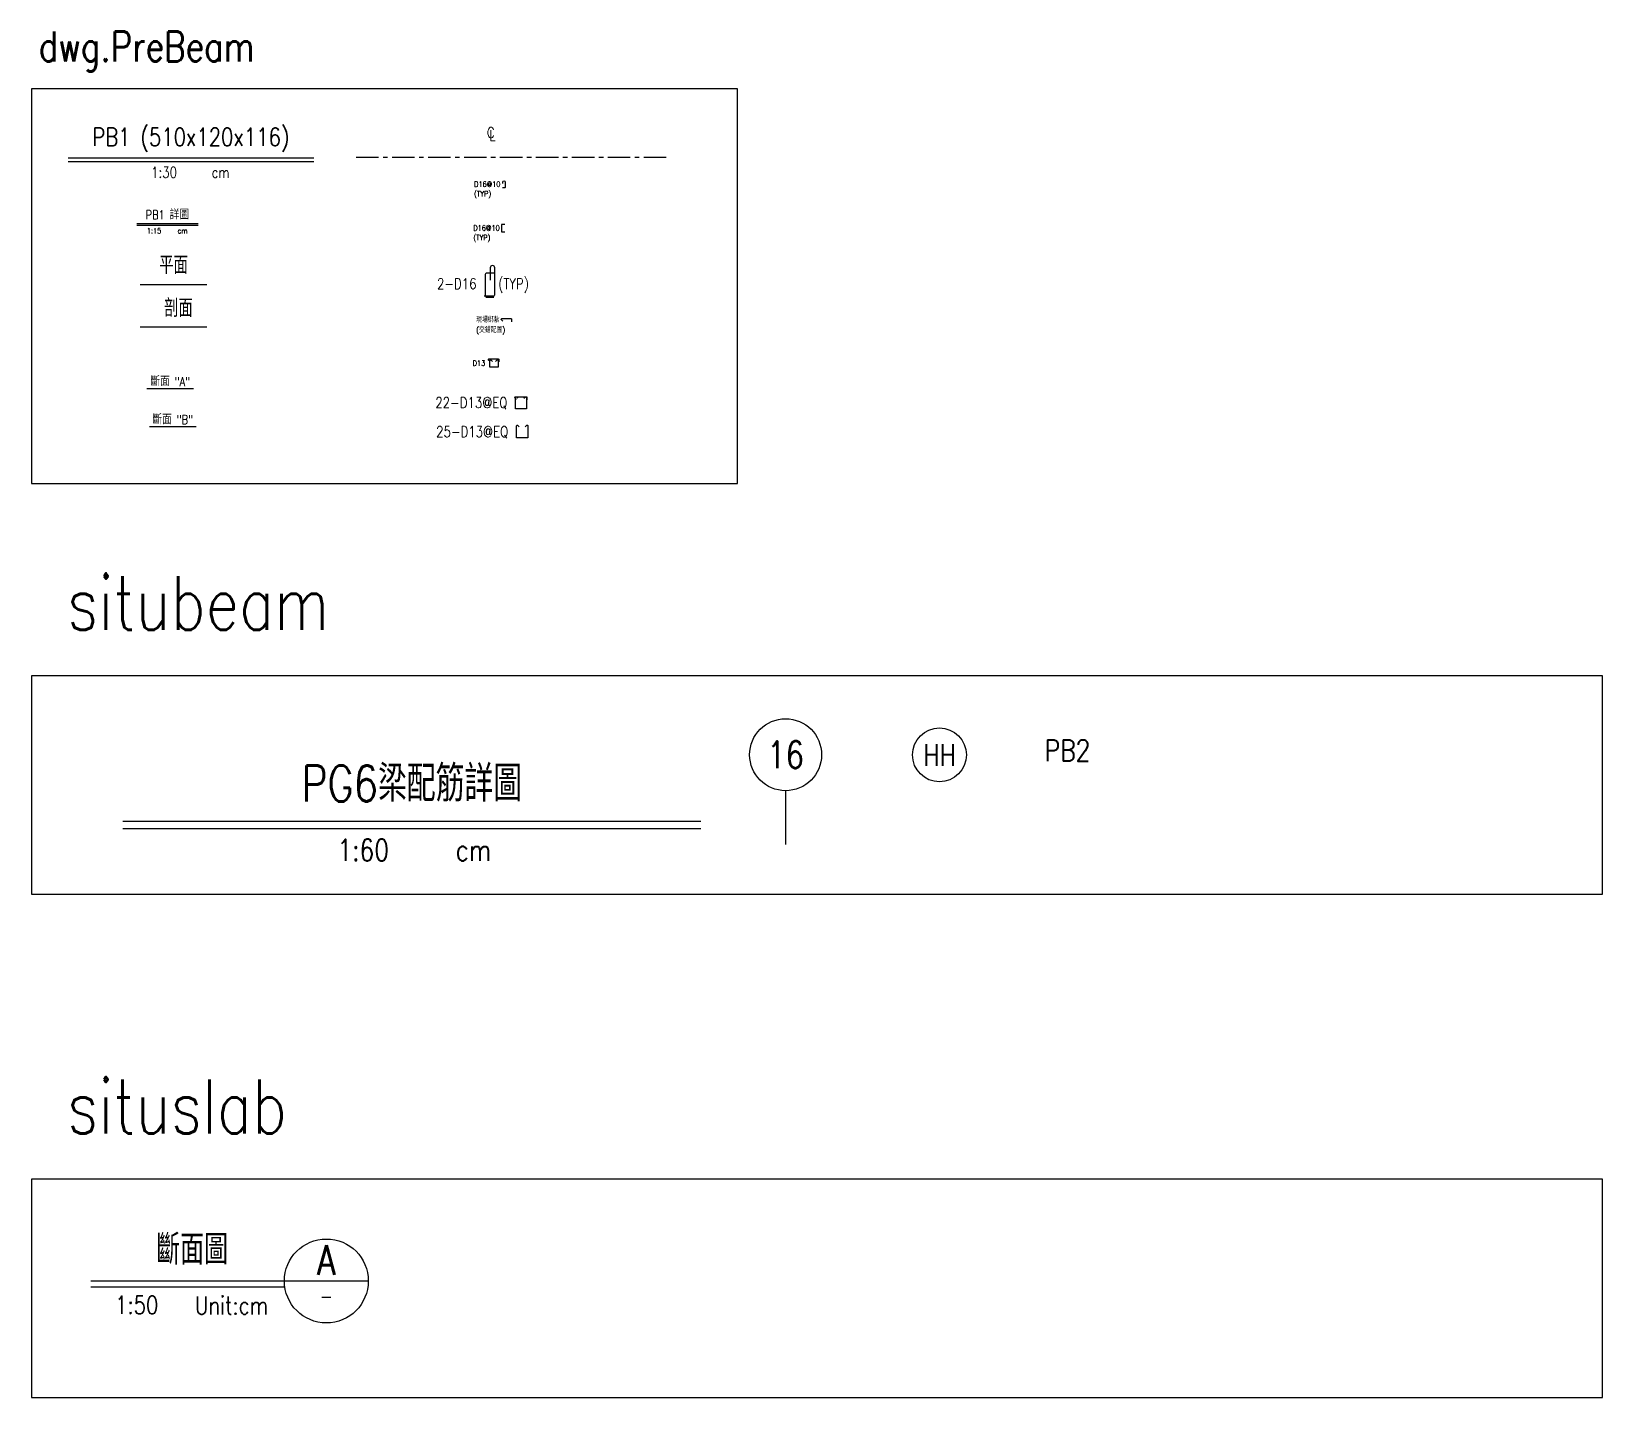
# Model space of a CAD drawing. Extents: x -4754 to 4976, y -23710 to 3942.
# Drawn here: x -4252 to -2940, y -640 to 499 of the extents above; entities that cross this region are included whole.
import ezdxf
from ezdxf.enums import TextEntityAlignment as Align

# ---------------------------------------------------------------- set-up
doc = ezdxf.new("R2010")
doc.units = 0
doc.header["$LTSCALE"] = 3
doc.linetypes.add('CENTER', pattern=[2, 1.25, -0.25, 0.25, -0.25])
doc.layers.get('0').update_dxf_attribs({"linetype": 'CONTINUOUS'})
doc.layers.add('HB_0', color=7, linetype='CONTINUOUS', transparency=0.5)
for name, color, linetype in [('HB_SYMBOLS', 7, 'CONTINUOUS'), ('HB_TXT_CTEXT', 2, 'CONTINUOUS'), ('大樑編號', 2, 'CONTINUOUS'), ('鋼筋', 3, 'CONTINUOUS')]:
    doc.layers.add(name, color=color, linetype=linetype)
doc.styles.get("Standard").update_dxf_attribs({"font": 'ROMANS.shx', "width": 0.8, "bigfont": 'chineset.shx'})

msp = doc.modelspace()

# ---------------------------------------------------------------- texts
at = {"color": 0, "linetype": 'Continuous', "insert": (-4245.415, 499.264), "char_height": 25, "width": 191.4764, "attachment_point": 1}
msp.add_mtext('{dwg.PreBeam}', dxfattribs=at)
at = {"linetype": 'Continuous', "char_height": 45, "width": 231.61621, "attachment_point": 1}
for s, insert in [('{situbeam}', (-4221.792, 45.036)), ('situslab', (-4221.792, -374.964))]:
    msp.add_mtext(s, dxfattribs=dict(at, insert=insert))
at = {"layer": '大樑編號', "linetype": 'Continuous', "width": 0.8}
msp.add_text('PB2', height=18, rotation=360, dxfattribs=at).set_placement((-3386.95, -100.499), align=Align.MIDDLE)

# ---------------------------------------------------------------- blocks, each defined once
blk = doc.blocks.new('beam_Topview')
at = {"layer": 'HB_TXT_CTEXT', "color": 4, "linetype": 'Continuous'}
blk.add_line((-27.8, 0), (27.8, 0), dxfattribs=at)
at = {"layer": 'HB_TXT_CTEXT', "color": 4, "linetype": 'Continuous', "width": 0.8}
blk.add_text('平面', height=15, rotation=360, dxfattribs=at).set_placement((0, 16.5), align=Align.MIDDLE)
blk = doc.blocks.new('beam_SectionSide')
at = {"layer": 'HB_TXT_CTEXT', "color": 4, "linetype": 'Continuous'}
blk.add_line((-27.8, 0), (27.8, 0), dxfattribs=at)
at = {"layer": 'HB_TXT_CTEXT', "color": 4, "linetype": 'Continuous', "width": 0.8}
blk.add_text(' 剖面', height=15, rotation=360, dxfattribs=at).set_placement((0, 16.5), align=Align.MIDDLE)
blk = doc.blocks.new('beam_SectionA')
at = {"layer": 'HB_TXT_CTEXT', "color": 4, "linetype": 'Continuous'}
blk.add_line((-19.5, 0), (19.5, 0), dxfattribs=at)
at = {"layer": 'HB_TXT_CTEXT', "color": 4, "linetype": 'Continuous', "width": 0.8}
blk.add_text('斷面 "A"', height=7.5, rotation=360, dxfattribs=at).set_placement((0, 6.6), align=Align.MIDDLE)
blk = doc.blocks.new('beam_SectionB')
at = {"layer": 'HB_TXT_CTEXT', "color": 4, "linetype": 'Continuous'}
blk.add_line((-19.5, 0), (19.5, 0), dxfattribs=at)
at = {"layer": 'HB_TXT_CTEXT', "color": 4, "linetype": 'Continuous', "width": 0.8}
blk.add_text('斷面 "B"', height=7.5, rotation=360, dxfattribs=at).set_placement((0, 6.6), align=Align.MIDDLE)
blk = doc.blocks.new('beam_title')
at = {"layer": 'HB_TXT_CTEXT', "color": 3, "linetype": 'Continuous'}
blk.add_line((-102.5, 3), (102.5, 3), dxfattribs=at)
at = {"layer": 'HB_TXT_CTEXT', "color": 1, "linetype": 'Continuous'}
blk.add_line((-102.5, 0), (102.5, 0), dxfattribs=at)
at = {"color": 3, "linetype": 'Continuous', "width": 0.8}
blk.add_attdef('A', text='', height=15, dxfattribs=at).set_placement((0, 19.5), align=Align.MIDDLE)
at = {"color": 2, "linetype": 'Continuous', "width": 0.8}
for tag, p in [('1:30', (-22.4, -9)), ('CM', (24.8, -9))]:
    blk.add_attdef(tag, text='', height=9, dxfattribs=at).set_placement(p, align=Align.MIDDLE)
blk = doc.blocks.new('beam_titleD')
at = {"layer": 'HB_TXT_CTEXT', "color": 3, "linetype": 'Continuous'}
blk.add_line((-25.6, 1.5), (25.6, 1.5), dxfattribs=at)
at = {"layer": 'HB_TXT_CTEXT', "color": 1, "linetype": 'Continuous'}
blk.add_line((-25.6, 0), (25.6, 0), dxfattribs=at)
at = {"color": 3, "linetype": 'Continuous', "width": 0.8}
blk.add_attdef('A', text='', height=7.5, dxfattribs=at).set_placement((-0.1, 9.6), align=Align.MIDDLE)
at = {"color": 2, "linetype": 'Continuous', "width": 0.8}
for tag, p in [('1:15', (-11.2, -4.5)), ('CM', (12.6, -4.5))]:
    blk.add_attdef(tag, text='', height=4.5, dxfattribs=at).set_placement(p, align=Align.MIDDLE)
blk = doc.blocks.new('cl')
at = {"layer": 'HB_TXT_CTEXT', "linetype": 'Continuous', "width": 0.8}
for s, p in [('C', (-0.18, 0.11)), ('L', (0.23, -0.56))]:
    blk.add_text(s, height=2.5, dxfattribs=at).set_placement(p, align=Align.MIDDLE)
blk = doc.blocks.new('rebar_Tie_90_90')
at = {"layer": 'HB_TXT_CTEXT', "linetype": 'Continuous'}
blk.add_lwpolyline([(26.4, 2.6), (23.6, 2.6, 0.414214), (23.4, 2.4), (23.4, -3.2, 0.414214), (23.6, -3.3), (26.4, -3.3)], format="xyb", dxfattribs=at)
at = {"color": 2, "linetype": 'Continuous', "width": 0.8}
for tag, p in [('D16@10', (0, -0.2)), ('(TYP)', (0, -8.2))]:
    blk.add_attdef(tag, text='', height=4.5, dxfattribs=at).set_placement(p, align=Align.MIDDLE_LEFT)
blk = doc.blocks.new('rebar_HoopUwithTie')
at = {"layer": 'HB_TXT_CTEXT', "linetype": 'Continuous'}
for points in [[(-6.8, 1.4), (-8, 2.6, -0.668179), (-7.6, 3.6), (-0.1, 3.6, -0.414214), (0.5, 3), (0.5, 1.1)], [(-2.2, 1.4), (-1, 2.6, -0.668179), (0, 2.2), (0, -3.3), (-6.9, -3.3), (-6.9, 2.2, -0.668179), (-5.9, 2.6), (-4.7, 1.4)]]:
    blk.add_lwpolyline(points, format="xyb", dxfattribs=at)
at = {"color": 2, "linetype": 'Continuous', "width": 0.8}
blk.add_attdef('D13', text='', height=4.5, dxfattribs=at).set_placement((-21.3, 0), align=Align.MIDDLE_LEFT)
blk = doc.blocks.new('rebar_Tie_180_90')
at = {"layer": 'HB_TXT_CTEXT', "linetype": 'Continuous'}
blk.add_lwpolyline([(23.9, 0.5), (23.9, 1.8, -1), (25.9, 1.8), (25.9, -2.6, -0.414214), (25.3, -3.2), (23.7, -3.2)], format="xyb", dxfattribs=at)
at = {"color": 2, "linetype": 'Continuous', "width": 0.8}
for tag, p in [('D16@10', (0, 0)), ('(TYP)', (0, -8))]:
    blk.add_attdef(tag, text='', height=4.5, dxfattribs=at).set_placement(p, align=Align.MIDDLE_LEFT)
blk = doc.blocks.new('rebar_Tie_135_90')
at = {"layer": '鋼筋', "color": 7, "linetype": 'Continuous'}
blk.add_lwpolyline([(22.4, -1.3), (21.2, -0.1, -0.668179), (21.6, 1), (29.1, 1, -0.414214), (29.7, 0.4), (29.7, -1.6)], format="xyb", dxfattribs=at)
at = {"color": 2, "linetype": 'Continuous', "width": 0.8}
for tag, p in [('現場綁紮', (0.2, 0)), ('(交錯配置)', (0.2, -8.5))]:
    blk.add_attdef(tag, text='', height=4.5, dxfattribs=at).set_placement(p, align=Align.MIDDLE_LEFT)
blk = doc.blocks.new('rebar_2Tie_180_90')
at = {"layer": 'HB_TXT_CTEXT', "linetype": 'Continuous'}
for points in [[(46.5, -8.7), (46.5, 13.7, 1), (42.7, 13.7), (42.7, 3.3)], [(45.7, 9.3), (39.8, 9.3, 0.414214), (38.6, 8.1), (38.6, -9.6)], [(46.5, -8.7, -0.414214), (45.3, -9.9), (37.8, -9.9)], [(38.6, -9.6, 0.414214), (39.8, -10.8), (45.7, -10.8)]]:
    blk.add_lwpolyline(points, format="xyb", dxfattribs=at)
at = {"color": 2, "linetype": 'Continuous', "width": 0.8}
for tag, p in [('2-D16', (-1.7, 0.4)), ('(TYP)', (49.4, 0.4))]:
    blk.add_attdef(tag, text='', height=9, dxfattribs=at).set_placement(p, align=Align.MIDDLE_LEFT)
blk = doc.blocks.new('dim_rebar_HoopU')
at = {"linetype": 'Continuous'}
blk.add_lwpolyline([(44.2, 4.5), (45.4, 5.7, -0.668179), (46.5, 5.3), (46.5, -4.7), (37, -4.7), (37, 5.3, -0.668179), (38.1, 5.7), (39.3, 4.5)], format="xyb", dxfattribs=at)
at = {"linetype": 'Continuous', "width": 0.8}
blk.add_attdef('25-D13@EQ', text='', height=9, dxfattribs=at).set_placement((0, 0), align=Align.MIDDLE)
blk = doc.blocks.new('dim_rebar_HoopUwithTie')
at = {"linetype": 'Continuous'}
for points in [[(37.7, 3.1), (36.5, 4.3, -0.668179), (36.9, 5.3), (45.8, 5.3, -0.414214), (46.4, 4.7), (46.4, 2.8)], [(43.9, 4), (45.1, 5.2, -0.668179), (46.1, 4.8), (46.1, -4.9), (36.7, -4.9), (36.7, 4.8, -0.668179), (37.7, 5.2), (38.9, 4)]]:
    blk.add_lwpolyline(points, format="xyb", dxfattribs=at)
at = {"linetype": 'Continuous', "width": 0.8}
blk.add_attdef('22-D13@EQ', text='', height=9, dxfattribs=at).set_placement((0, 0), align=Align.MIDDLE)
blk = doc.blocks.new('title_beam')
at = {"color": 3, "linetype": 'Continuous'}
blk.add_line((-241.2, 0), (241.2, 0), dxfattribs=at)
at = {"color": 1, "linetype": 'Continuous'}
blk.add_line((-241.2, -6), (241.2, -6), dxfattribs=at)
at = {"color": 3, "linetype": 'Continuous', "width": 0.8}
blk.add_attdef('TITLE', text='', height=30, dxfattribs=at).set_placement((0, 33), align=Align.MIDDLE)
at = {"linetype": 'Continuous', "width": 0.8}
blk.add_attdef('SCALE', text='', height=18, dxfattribs=at).set_placement((-40.6, -24), align=Align.MIDDLE)
blk.add_attdef('CM', (36.5, -33), '', height=18, dxfattribs=at)
blk = doc.blocks.new('line_tag')
at = {"layer": 'HB_SYMBOLS', "color": 4, "linetype": 'Continuous'}
blk.add_circle((0, 0), 22.5, dxfattribs=at)
at = {"color": 4, "linetype": 'Continuous', "width": 0.8}
blk.add_attdef('A', text='', height=18, dxfattribs=at).set_placement((0, 0), align=Align.MIDDLE)
blk = doc.blocks.new('line_guide')
at = {"color": 4, "linetype": 'Continuous'}
blk.add_line((0, 0), (0, -45), dxfattribs=at)
blk.add_circle((0, 30), 30, dxfattribs=at)
at = {"color": 4, "linetype": 'Continuous', "width": 0.8}
blk.add_attdef('A', text='', height=22.5, dxfattribs=at).set_placement((0, 30), align=Align.MIDDLE)
blk = doc.blocks.new('SITU_SLAB_TITLE')
at = {"color": 3, "linetype": 'Continuous'}
for p, q in [((-80.8, 0), (80.8, 0)), ((80.8, 0), (150.8, 0))]:
    blk.add_line(p, q, dxfattribs=at)
at = {"color": 1, "linetype": 'Continuous'}
blk.add_line((-80.8, -5), (81.1, -5), dxfattribs=at)
at = {"color": 4, "linetype": 'Continuous'}
blk.add_circle((115.8, 0), 35, dxfattribs=at)
at = {"color": 3, "linetype": 'Continuous', "width": 0.8}
blk.add_attdef('斷面圖', text='', height=25, dxfattribs=at).set_placement((3.8, 27.5), align=Align.MIDDLE)
blk.add_attdef('A', text='', height=25, dxfattribs=at).set_placement((115.8, 5), align=Align.CENTER)
at = {"color": 2, "linetype": 'Continuous', "width": 0.8}
for tag, p in [('1:50', (-42.4, -20)), ('UNIT::CM', (36.7, -20))]:
    blk.add_attdef(tag, text='', height=15, dxfattribs=at).set_placement(p, align=Align.MIDDLE)
at = {"color": 1, "linetype": 'Continuous', "width": 0.8}
blk.add_attdef('HB2002', text='', height=12.5, dxfattribs=at).set_placement((115.8, -12.5), align=Align.MIDDLE)

# ---------------------------------------------------------------- linework, layer by layer
at = {"linetype": 'Continuous'}
for points in [[(-4251.563, 451.479), (-4251.563, 122.318), (-3662.4, 122.318), (-3662.4, 451.479)], [(-4251.563, -38.148), (-4251.563, -220.236), (-2940.423, -220.236), (-2940.423, -38.148)], [(-4251.563, -458.148), (-4251.563, -640.236), (-2940.423, -640.236), (-2940.423, -458.148)]]:
    msp.add_lwpolyline(points, close=True, dxfattribs=at)
at = {"layer": 'HB_0', "color": 1, "linetype": 'CENTER', "ltscale": 5}
msp.add_lwpolyline([(-3980.549, 394.31), (-3718.934, 394.31)], dxfattribs=at)

# ---------------------------------------------------------------- block references
at = {"color": 0, "linetype": 'Continuous'}
for name, p, values in [('beam_title', (-4118.472, 390.702), {'A': 'PB1 (510x120x116)', '1:30': '1:30', 'CM': 'cm'}), ('beam_titleD', (-4138.019, 337.555), {'A': 'PB1 詳圖', '1:15': '1:15', 'CM': 'cm'})]:
    msp.add_blockref(name, p, dxfattribs=at).add_auto_attribs(values)
at = {"linetype": 'Continuous'}
for name, p, values in [('rebar_Tie_180_90', (-3882.117, 371.879), {'D16@10': 'D16@10', '(TYP)': '(TYP)'}), ('rebar_Tie_90_90', (-3882.771, 335.52), {'D16@10': 'D16@10', '(TYP)': '(TYP)'}), ('rebar_2Tie_180_90', (-3911.417, 288.397), {'2-D16': '2-D16', '(TYP)': '(TYP)'}), ('rebar_Tie_135_90', (-3880.609, 258.78), {'現場綁紮': '現場綁紮', '(交錯配置)': '(交錯配置)'}), ('rebar_HoopUwithTie', (-3862.037, 222.585), {'D13': 'D13'}), ('dim_rebar_HoopUwithTie', (-3884.424, 189.242), {'22-D13@EQ': '22-D13@EQ'}), ('dim_rebar_HoopU', (-3883.737, 164.98), {'25-D13@EQ': '25-D13@EQ'}), ('line_guide', (-3622.191, -134.055), {'A': '16'}), ('line_tag', (-3493.783, -104.181), {'A': 'HH'}), ('title_beam', (-3934.105, -159.523), {'TITLE': 'PG6梁配筋詳圖', 'SCALE': '1:60', 'CM': 'cm'})]:
    msp.add_blockref(name, p, dxfattribs=at).add_auto_attribs(values)
at = {"color": 0, "linetype": 'Continuous'}
for name, p in [('beam_Topview', (-4132.933, 288.045)), ('beam_SectionSide', (-4133.063, 252.898)), ('beam_SectionA', (-4135.711, 201.458)), ('beam_SectionB', (-4133.646, 169.713))]:
    msp.add_blockref(name, p, dxfattribs=at)
at = {"color": 7, "linetype": 'Continuous'}
msp.add_blockref('SITU_SLAB_TITLE', (-4121.241, -543), dxfattribs=at).add_auto_attribs({'A': 'A', 'HB2002': '-', '斷面圖': '斷面圖', '1:50': '1:50', 'UNIT::CM': 'Unit:cm'})
at = {"layer": 'HB_0', "linetype": 'Continuous', "xscale": 3.6, "yscale": 3.6, "zscale": 3.6}
msp.add_blockref('cl', (-3867.61, 414.499), dxfattribs=at)

msp.set_redraw_order([(e.dxf.handle, doc.entitydb.next_handle()) for e in msp.query("TEXT MTEXT ATTDEF DIMENSION ARC_DIMENSION")])  # texts and dimensions are drawn at this point

doc.saveas('drawing.dxf')
